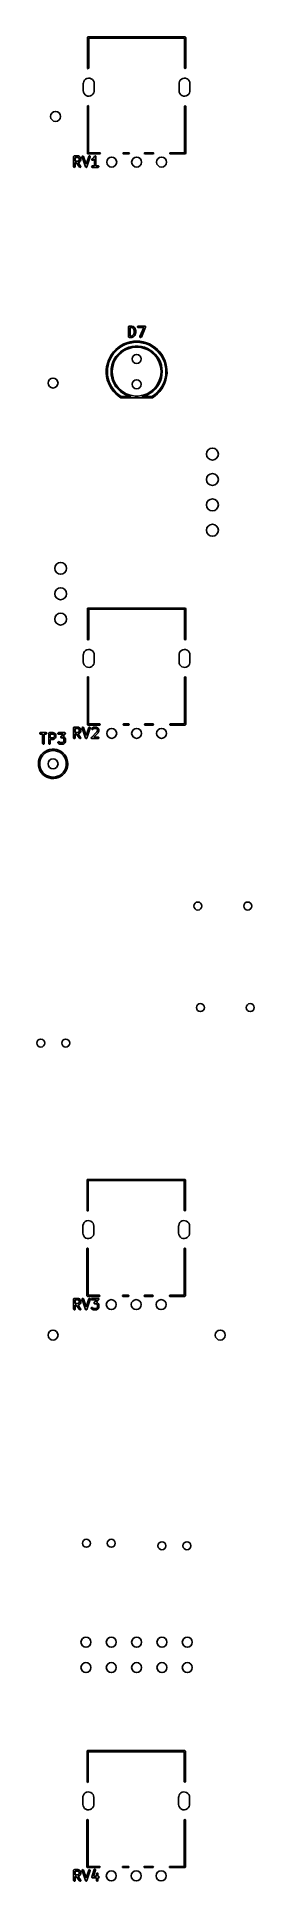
# Model space of a CAD drawing. Extents: x 92 to 113, y -225 to -41.
import ezdxf

# ---------------------------------------------------------------- set-up
doc = ezdxf.new("R2010")
doc.units = 0
doc.layers.add('BLACK', color=7, linetype='CONTINUOUS')

msp = doc.modelspace()

# ---------------------------------------------------------------- linework, layer by layer
at = {"layer": 'BLACK', "linetype": 'CONTINUOUS'}
for p, q in [((96.67, -40.87), (96.6876, -40.8276)), ((96.67, -43.93), (96.67, -40.87)), ((96.6876, -40.8276), (96.73, -40.81)), ((96.73, -40.81), (106.47, -40.81)), ((106.41, -40.93), (96.79, -40.93)), ((96.79, -40.93), (96.79, -43.93)), ((106.41, -43.93), (106.41, -40.93)), ((106.47, -40.81), (106.512, -40.8276)), ((106.512, -40.8276), (106.53, -40.87)), ((106.53, -40.87), (106.53, -43.93)), ((96.6876, -43.9724), (96.67, -43.93)), ((96.73, -43.99), (96.6876, -43.9724)), ((96.7724, -43.9724), (96.73, -43.99)), ((96.79, -43.93), (96.7724, -43.9724)), ((106.428, -43.9724), (106.41, -43.93)), ((106.47, -43.99), (106.428, -43.9724)), ((106.512, -43.9724), (106.47, -43.99)), ((106.53, -43.93), (106.512, -43.9724)), ((96.25, -45.49), (96.2559, -45.4097)), ((96.25, -46.19), (96.25, -45.49)), ((96.2559, -45.4097), (96.2976, -45.2663)), ((96.2976, -45.2663), (96.3762, -45.1394)), ((96.3762, -45.1394), (96.4861, -45.0384)), ((96.4861, -45.0384), (96.6191, -44.9706)), ((96.6191, -44.9706), (96.7655, -44.9411)), ((96.7655, -44.9411), (96.9144, -44.952)), ((96.9144, -44.952), (97.0548, -45.0026)), ((97.0548, -45.0026), (97.1765, -45.0891)), ((97.1765, -45.0891), (97.2704, -45.2051)), ((97.2704, -45.2051), (97.3297, -45.3421)), ((97.3297, -45.3421), (97.35, -45.49)), ((97.35, -45.49), (97.35, -46.19)), ((105.85, -45.49), (105.856, -45.4097)), ((105.85, -46.19), (105.85, -45.49)), ((105.856, -45.4097), (105.898, -45.2663)), ((105.898, -45.2663), (105.976, -45.1394)), ((105.976, -45.1394), (106.086, -45.0384)), ((106.086, -45.0384), (106.219, -44.9706)), ((106.219, -44.9706), (106.365, -44.9411)), ((106.365, -44.9411), (106.514, -44.952)), ((106.514, -44.952), (106.655, -45.0026)), ((106.655, -45.0026), (106.777, -45.0891)), ((106.777, -45.0891), (106.87, -45.2051)), ((106.87, -45.2051), (106.93, -45.3421)), ((106.93, -45.3421), (106.95, -45.49)), ((106.95, -45.49), (106.95, -46.19)), ((96.2703, -46.3379), (96.25, -46.19)), ((96.3295, -46.4749), (96.2703, -46.3379)), ((96.4235, -46.5909), (96.3295, -46.4749)), ((96.5452, -46.6774), (96.4235, -46.5909)), ((96.6856, -46.728), (96.5452, -46.6774)), ((96.66, -47.74), (96.6776, -47.6976)), ((96.66, -52.46), (96.66, -47.74)), ((96.6776, -47.6976), (96.72, -47.68)), ((96.8345, -46.7389), (96.6856, -46.728)), ((96.72, -47.68), (96.7624, -47.6976)), ((96.7624, -47.6976), (96.78, -47.74)), ((96.78, -47.74), (96.78, -52.4)), ((96.9809, -46.7094), (96.8345, -46.7389)), ((97.1139, -46.6416), (96.9809, -46.7094)), ((97.2238, -46.5406), (97.1139, -46.6416)), ((97.3024, -46.4137), (97.2238, -46.5406)), ((97.3441, -46.2703), (97.3024, -46.4137)), ((97.35, -46.19), (97.3441, -46.2703)), ((105.87, -46.3379), (105.85, -46.19)), ((105.93, -46.4749), (105.87, -46.3379)), ((106.023, -46.5909), (105.93, -46.4749)), ((106.145, -46.6774), (106.023, -46.5909)), ((106.286, -46.728), (106.145, -46.6774)), ((106.435, -46.7389), (106.286, -46.728)), ((106.41, -47.74), (106.428, -47.6976)), ((106.41, -52.4), (106.41, -47.74)), ((106.428, -47.6976), (106.47, -47.68)), ((106.581, -46.7094), (106.435, -46.7389)), ((106.47, -47.68), (106.512, -47.6976)), ((106.512, -47.6976), (106.53, -47.74)), ((106.53, -47.74), (106.53, -52.46)), ((106.714, -46.6416), (106.581, -46.7094)), ((106.824, -46.5406), (106.714, -46.6416)), ((106.902, -46.4137), (106.824, -46.5406)), ((106.944, -46.2703), (106.902, -46.4137)), ((106.95, -46.19), (106.944, -46.2703)), ((95.2783, -52.7924), (95.2801, -52.7826)), ((95.2783, -53.7924), (95.2783, -52.7924)), ((95.2795, -52.7794), (95.2811, -52.7765)), ((95.2801, -52.7826), (95.2795, -52.7794)), ((95.2811, -52.7765), (95.2829, -52.7667)), ((95.2829, -52.7667), (95.2954, -52.7518)), ((95.2954, -52.7518), (95.3051, -52.7349)), ((95.3051, -52.7349), (95.3115, -52.7326)), ((95.3115, -52.7326), (95.3158, -52.7274)), ((95.3158, -52.7274), (95.335, -52.724)), ((95.335, -52.724), (95.3533, -52.7174)), ((95.3533, -52.7174), (95.7343, -52.7174)), ((95.4283, -52.8674), (95.4283, -53.2412)), ((95.7166, -52.8674), (95.4283, -52.8674)), ((95.4283, -53.2412), (95.7166, -53.2412)), ((95.5524, -53.3912), (95.4283, -53.3912)), ((95.4283, -53.3912), (95.4283, -53.7924)), ((95.8633, -53.8354), (95.5524, -53.3912)), ((95.7851, -52.9016), (95.7166, -52.8674)), ((95.7166, -53.2412), (95.7851, -53.2069)), ((95.7343, -52.7174), (95.7599, -52.7219)), ((95.7385, -53.3897), (95.7352, -53.3908)), ((95.7352, -53.3908), (95.9862, -53.7494)), ((95.7429, -53.3907), (95.7385, -53.3897)), ((95.7678, -53.3833), (95.7429, -53.3907)), ((95.7599, -52.7219), (95.7634, -52.7248)), ((95.7634, -52.7248), (95.7678, -52.7253)), ((95.7678, -52.7253), (95.8631, -52.7729)), ((95.8631, -53.3357), (95.7678, -53.3833)), ((95.8155, -52.932), (95.7851, -52.9016)), ((95.7851, -53.2069), (95.8155, -53.1765)), ((95.8498, -53.0006), (95.8155, -52.932)), ((95.8155, -53.1765), (95.8498, -53.108)), ((95.8498, -53.108), (95.8498, -53.0006)), ((95.8631, -52.7729), (95.8811, -52.7863)), ((95.8642, -53.3345), (95.8631, -53.3357)), ((95.8826, -53.3216), (95.8642, -53.3345)), ((95.8811, -52.7863), (95.8826, -52.787)), ((95.8826, -52.787), (95.9302, -52.8346)), ((95.9302, -53.274), (95.8826, -53.3216)), ((95.9302, -52.8346), (95.943, -52.853)), ((95.9309, -53.2725), (95.9302, -53.274)), ((95.9442, -53.2545), (95.9309, -53.2725)), ((95.943, -52.853), (95.9442, -52.8541)), ((95.9442, -52.8541), (95.9918, -52.9493)), ((95.9918, -53.1593), (95.9442, -53.2545)), ((95.9918, -52.9493), (95.9993, -52.9743)), ((95.9924, -53.1548), (95.9918, -53.1593)), ((95.9952, -53.1514), (95.9924, -53.1548)), ((95.9998, -53.1257), (95.9952, -53.1514)), ((95.9993, -52.9743), (95.9982, -52.9786)), ((95.9982, -52.9786), (95.9998, -52.9829)), ((95.9998, -52.9829), (95.9998, -53.1257)), ((96.1355, -52.7903), (96.1544, -52.7426)), ((96.1393, -52.8161), (96.1355, -52.7903)), ((96.4727, -53.8161), (96.1393, -52.8161)), ((96.1544, -52.7426), (96.1995, -52.7182)), ((96.1995, -52.7182), (96.2497, -52.7285)), ((96.2497, -52.7285), (96.2816, -52.7687)), ((96.2816, -52.7687), (96.5438, -53.5552)), ((96.5438, -53.5552), (96.806, -52.7687)), ((96.9483, -52.8161), (96.615, -53.8161)), ((96.6776, -52.5024), (96.66, -52.46)), ((96.72, -52.52), (96.6776, -52.5024)), ((96.725, -52.5179), (96.72, -52.52)), ((96.73, -52.52), (96.725, -52.5179)), ((97.91, -52.52), (96.73, -52.52)), ((96.78, -52.4), (97.91, -52.4)), ((96.806, -52.7687), (96.8184, -52.7458)), ((96.8184, -52.7458), (96.8621, -52.7189)), ((96.8621, -52.7189), (96.9129, -52.7264)), ((96.9129, -52.7264), (96.9469, -52.7648)), ((96.9469, -52.7648), (96.9483, -52.8161)), ((97.091, -53.0995), (97.094, -53.0483)), ((97.1215, -53.1407), (97.091, -53.0995)), ((97.094, -53.0483), (97.1293, -53.011)), ((97.1714, -53.1526), (97.1215, -53.1407)), ((97.1293, -53.011), (97.2137, -52.9688)), ((97.1964, -53.1452), (97.1714, -53.1526)), ((97.2916, -53.0976), (97.1964, -53.1452)), ((97.2137, -52.9688), (97.295, -52.8875)), ((97.2928, -53.0964), (97.2916, -53.0976)), ((97.3111, -53.0835), (97.2928, -53.0964)), ((97.295, -52.8875), (97.3862, -52.7508)), ((97.3736, -53.0211), (97.3111, -53.0835)), ((97.3736, -53.7174), (97.3736, -53.0211)), ((97.3862, -52.7508), (97.4042, -52.7319)), ((97.4042, -52.7319), (97.4083, -52.7307)), ((97.4083, -52.7307), (97.4111, -52.7274)), ((97.4111, -52.7274), (97.4325, -52.7236)), ((97.4325, -52.7236), (97.4534, -52.7175)), ((97.4534, -52.7175), (97.4573, -52.7193)), ((97.4573, -52.7193), (97.4616, -52.7185)), ((97.4616, -52.7185), (97.4804, -52.7294)), ((97.4804, -52.7294), (97.5004, -52.7381)), ((97.5004, -52.7381), (97.5023, -52.742)), ((97.5023, -52.742), (97.506, -52.7442)), ((97.506, -52.7442), (97.5135, -52.7646)), ((97.5135, -52.7646), (97.5231, -52.7841)), ((97.5231, -52.7841), (97.5221, -52.7883)), ((97.5221, -52.7883), (97.5236, -52.7924)), ((97.5236, -52.7924), (97.5236, -53.7174)), ((97.91, -52.4), (97.9524, -52.4176)), ((97.9524, -52.5024), (97.91, -52.52)), ((97.9524, -52.4176), (97.97, -52.46)), ((97.97, -52.46), (97.9524, -52.5024)), ((100.22, -52.46), (100.238, -52.4176)), ((100.238, -52.5024), (100.22, -52.46)), ((100.238, -52.4176), (100.28, -52.4)), ((100.28, -52.52), (100.238, -52.5024)), ((100.28, -52.4), (100.81, -52.4)), ((100.81, -52.52), (100.28, -52.52)), ((100.81, -52.4), (100.852, -52.4176)), ((100.852, -52.5024), (100.81, -52.52)), ((100.852, -52.4176), (100.87, -52.46)), ((100.87, -52.46), (100.852, -52.5024)), ((102.37, -52.46), (102.388, -52.4176)), ((102.388, -52.5024), (102.37, -52.46)), ((102.388, -52.4176), (102.43, -52.4)), ((102.43, -52.52), (102.388, -52.5024)), ((102.43, -52.4), (103.26, -52.4)), ((103.26, -52.52), (102.43, -52.52)), ((103.26, -52.4), (103.302, -52.4176)), ((103.302, -52.5024), (103.26, -52.52)), ((103.302, -52.4176), (103.32, -52.46)), ((103.32, -52.46), (103.302, -52.5024)), ((104.92, -52.46), (104.938, -52.4176)), ((104.938, -52.5024), (104.92, -52.46)), ((104.938, -52.4176), (104.98, -52.4)), ((104.98, -52.52), (104.938, -52.5024)), ((104.98, -52.4), (106.41, -52.4)), ((106.47, -52.52), (104.98, -52.52)), ((106.512, -52.5024), (106.47, -52.52)), ((106.53, -52.46), (106.512, -52.5024)), ((95.2959, -53.8406), (95.2783, -53.7924)), ((95.3403, -53.8662), (95.2959, -53.8406)), ((95.3908, -53.8573), (95.3403, -53.8662)), ((95.4238, -53.818), (95.3908, -53.8573)), ((95.4283, -53.7924), (95.4238, -53.818)), ((95.9053, -53.8648), (95.8633, -53.8354)), ((95.9564, -53.8604), (95.9053, -53.8648)), ((95.9927, -53.8241), (95.9564, -53.8604)), ((95.9862, -53.7494), (95.9972, -53.773)), ((95.9972, -53.773), (95.9927, -53.8241)), ((96.474, -53.8178), (96.4727, -53.8161)), ((96.4741, -53.8199), (96.474, -53.8178)), ((96.4898, -53.8377), (96.4741, -53.8199)), ((96.5045, -53.8563), (96.4898, -53.8377)), ((96.5067, -53.8567), (96.5045, -53.8563)), ((96.5081, -53.8583), (96.5067, -53.8567)), ((96.5316, -53.8618), (96.5081, -53.8583)), ((96.5548, -53.8666), (96.5316, -53.8618)), ((96.5567, -53.8655), (96.5548, -53.8666)), ((96.5588, -53.8659), (96.5567, -53.8655)), ((96.5791, -53.8534), (96.5588, -53.8659)), ((96.5999, -53.8421), (96.5791, -53.8534)), ((96.6007, -53.8401), (96.5999, -53.8421)), ((96.6026, -53.839), (96.6007, -53.8401)), ((96.615, -53.8161), (96.6026, -53.839)), ((97.089, -53.7794), (97.1146, -53.7349)), ((97.0979, -53.8299), (97.089, -53.7794)), ((97.1372, -53.8629), (97.0979, -53.8299)), ((97.1146, -53.7349), (97.1629, -53.7174)), ((97.1629, -53.8674), (97.1372, -53.8629)), ((97.1629, -53.7174), (97.3736, -53.7174)), ((97.7343, -53.8674), (97.1629, -53.8674)), ((97.5236, -53.7174), (97.7343, -53.7174)), ((97.7343, -53.7174), (97.7599, -53.7219)), ((97.7825, -53.8498), (97.7343, -53.8674)), ((97.7599, -53.7219), (97.7992, -53.7549)), ((97.8081, -53.8054), (97.7825, -53.8498)), ((97.7992, -53.7549), (97.8081, -53.8054)), ((100.787, -69.8104), (100.789, -69.8006)), ((100.787, -70.8104), (100.787, -69.8104)), ((100.788, -69.7974), (100.79, -69.7945)), ((100.789, -69.8006), (100.788, -69.7974)), ((100.79, -69.7945), (100.791, -69.7847)), ((100.791, -69.7847), (100.804, -69.7698)), ((100.804, -69.7698), (100.814, -69.7529)), ((100.814, -69.7529), (100.82, -69.7506)), ((100.82, -69.7506), (100.824, -69.7454)), ((100.824, -69.7454), (100.844, -69.742)), ((100.844, -69.742), (100.862, -69.7354)), ((100.862, -69.7354), (101.1, -69.7354)), ((100.937, -69.8854), (100.937, -70.7354)), ((101.088, -69.8854), (100.937, -69.8854)), ((101.202, -69.9236), (101.088, -69.8854)), ((101.1, -69.7354), (101.122, -69.7393)), ((101.122, -69.7393), (101.124, -69.7392)), ((101.124, -69.7392), (101.267, -69.7868)), ((101.276, -69.9977), (101.202, -69.9236)), ((101.267, -69.7868), (101.289, -69.7993)), ((101.315, -70.0747), (101.276, -69.9977)), ((101.289, -69.7993), (101.292, -69.8031)), ((101.292, -69.8031), (101.296, -69.805)), ((101.296, -69.805), (101.391, -69.9002)), ((101.358, -70.2482), (101.315, -70.0747)), ((101.391, -69.9002), (101.404, -69.9186)), ((101.404, -69.9186), (101.405, -69.9197)), ((101.405, -69.9197), (101.453, -70.0149)), ((101.453, -70.0149), (101.456, -70.0273)), ((101.456, -70.0273), (101.458, -70.0303)), ((101.458, -70.0303), (101.506, -70.2208)), ((101.693, -69.7974), (101.718, -69.7529)), ((101.702, -69.8479), (101.693, -69.7974)), ((101.741, -69.8809), (101.702, -69.8479)), ((101.718, -69.7529), (101.767, -69.7354)), ((101.767, -69.8854), (101.741, -69.8809)), ((101.767, -69.7354), (102.433, -69.7354)), ((102.32, -69.8854), (101.767, -69.8854)), ((101.936, -70.7808), (102.32, -69.8854)), ((102.502, -69.8399), (102.074, -70.8399)), ((102.433, -69.7354), (102.459, -69.7399)), ((102.459, -69.7399), (102.466, -69.7456)), ((102.466, -69.7456), (102.474, -69.7476)), ((102.474, -69.7476), (102.485, -69.7616)), ((102.485, -69.7616), (102.498, -69.7729)), ((102.498, -69.7729), (102.5, -69.7816)), ((102.5, -69.7816), (102.505, -69.7887)), ((102.503, -69.8311), (102.502, -69.8399)), ((102.507, -69.8234), (102.503, -69.8311)), ((102.505, -69.7887), (102.504, -69.8062)), ((102.504, -69.8062), (102.507, -69.8234)), ((99.5036, -72.0847), (99.7553, -71.8711)), ((99.7553, -71.8711), (100.029, -71.686)), ((100.029, -71.8211), (99.7598, -72.0141)), ((100.029, -71.686), (100.32, -71.5315)), ((100.319, -71.6598), (100.029, -71.8211)), ((100.625, -71.5322), (100.319, -71.6598)), ((100.32, -71.5315), (100.627, -71.4094)), ((100.51, -71.9836), (100.809, -71.8653)), ((100.943, -71.4399), (100.625, -71.5322)), ((100.627, -71.4094), (100.945, -71.3211)), ((100.794, -70.8287), (100.787, -70.8104)), ((100.797, -70.8479), (100.794, -70.8287)), ((100.802, -70.8522), (100.797, -70.8479)), ((100.804, -70.8586), (100.802, -70.8522)), ((100.821, -70.8683), (100.804, -70.8586)), ((100.809, -71.8653), (101.12, -71.7853)), ((100.836, -70.8809), (100.821, -70.8683)), ((100.846, -70.8826), (100.836, -70.8809)), ((101.142, -71.8985), (100.845, -71.9748)), ((100.849, -70.8842), (100.846, -70.8826)), ((100.852, -70.8837), (100.849, -70.8842)), ((100.862, -70.8854), (100.852, -70.8837)), ((101.1, -70.8854), (100.862, -70.8854)), ((100.937, -70.7354), (101.088, -70.7354)), ((101.27, -71.384), (100.943, -71.4399)), ((100.945, -71.3211), (101.271, -71.2678)), ((101.088, -70.7354), (101.202, -70.6972)), ((101.102, -70.8848), (101.1, -70.8854)), ((101.124, -70.8815), (101.102, -70.8848)), ((101.12, -71.7853), (101.439, -71.7451)), ((101.267, -70.8339), (101.124, -70.8815)), ((101.446, -71.86), (101.142, -71.8985)), ((101.202, -70.6972), (101.276, -70.6231)), ((101.27, -70.8311), (101.267, -70.8339)), ((101.275, -70.8307), (101.27, -70.8311)), ((101.59, -71.366), (101.27, -71.384)), ((101.271, -71.2678), (101.599, -71.2501)), ((101.296, -70.8158), (101.275, -70.8307)), ((101.276, -70.6231), (101.315, -70.5461)), ((101.391, -70.7206), (101.296, -70.8158)), ((101.315, -70.5461), (101.358, -70.3726)), ((101.358, -70.3726), (101.358, -70.2482)), ((101.392, -70.7191), (101.391, -70.7206)), ((101.405, -70.7011), (101.392, -70.7191)), ((101.453, -70.6058), (101.405, -70.7011)), ((101.439, -71.7451), (101.761, -71.7451)), ((101.754, -71.86), (101.446, -71.86)), ((101.458, -70.5905), (101.453, -70.6023)), ((101.453, -70.6023), (101.453, -70.6058)), ((101.506, -70.4), (101.458, -70.5905)), ((101.506, -70.2208), (101.507, -70.2357)), ((101.508, -70.3818), (101.506, -70.3966)), ((101.506, -70.3966), (101.506, -70.4)), ((101.507, -70.2357), (101.508, -70.239)), ((101.508, -70.239), (101.508, -70.3818)), ((101.6, -71.37), (101.59, -71.366)), ((101.599, -71.2501), (101.6, -71.25)), ((101.6, -71.25), (101.6, -71.25)), ((101.6, -71.25), (101.6, -71.25)), ((101.6, -71.25), (101.6, -71.25)), ((101.6, -71.25), (101.601, -71.2501)), ((101.61, -71.366), (101.6, -71.37)), ((101.6, -71.37), (101.6, -71.3698)), ((101.6, -71.3698), (101.6, -71.37)), ((101.601, -71.2501), (101.929, -71.2678)), ((101.93, -71.384), (101.61, -71.366)), ((102.058, -71.8985), (101.754, -71.86)), ((101.761, -71.7451), (102.08, -71.7853)), ((101.929, -71.2678), (102.255, -71.3211)), ((102.257, -71.4399), (101.93, -71.384)), ((101.933, -70.8321), (101.936, -70.7808)), ((101.964, -70.8731), (101.933, -70.8321)), ((102.014, -70.8849), (101.964, -70.8731)), ((102.059, -70.8617), (102.014, -70.8849)), ((102.355, -71.9748), (102.058, -71.8985)), ((102.074, -70.8399), (102.059, -70.8617)), ((102.08, -71.7853), (102.391, -71.8653)), ((102.255, -71.3211), (102.573, -71.4094)), ((102.575, -71.5322), (102.257, -71.4399)), ((102.391, -71.8653), (102.69, -71.9836)), ((102.573, -71.4094), (102.88, -71.5315)), ((102.881, -71.6598), (102.575, -71.5322)), ((102.88, -71.5315), (103.171, -71.686)), ((103.171, -71.8211), (102.881, -71.6598)), ((103.171, -71.686), (103.445, -71.8711)), ((103.44, -72.0141), (103.171, -71.8211)), ((103.445, -71.8711), (103.696, -72.0847)), ((98.5906, -73.8042), (98.6618, -73.4819)), ((98.6618, -73.4819), (98.7674, -73.1692)), ((98.733, -73.6737), (98.6807, -74.001)), ((98.8219, -73.3545), (98.733, -73.6737)), ((98.7674, -73.1692), (98.9062, -72.8697)), ((98.9462, -73.0473), (98.8219, -73.3545)), ((98.9062, -72.8697), (99.0765, -72.5869)), ((99.1044, -72.756), (98.9462, -73.0473)), ((99.0602, -73.9791), (99.1204, -73.6634)), ((99.0765, -72.5869), (99.2765, -72.3242)), ((99.2944, -72.4845), (99.1044, -72.756)), ((99.1204, -73.6634), (99.2198, -73.3576)), ((99.232, -73.692), (99.1745, -73.9936)), ((99.2198, -73.3576), (99.3567, -73.0667)), ((99.3269, -73.4), (99.232, -73.692)), ((99.2765, -72.3242), (99.5036, -72.0847)), ((99.5138, -72.2361), (99.2944, -72.4845)), ((99.4576, -73.1222), (99.3269, -73.4)), ((99.3567, -73.0667), (99.5289, -72.7953)), ((99.6221, -72.863), (99.4576, -73.1222)), ((99.7598, -72.0141), (99.5138, -72.2361)), ((99.5289, -72.7953), (99.7338, -72.5476)), ((99.8178, -72.6264), (99.6221, -72.863)), ((99.7338, -72.5476), (99.9682, -72.3275)), ((100.042, -72.4162), (99.8178, -72.6264)), ((99.9682, -72.3275), (100.228, -72.1385)), ((100.29, -72.2358), (100.042, -72.4162)), ((100.228, -72.1385), (100.51, -71.9836)), ((100.559, -72.0879), (100.29, -72.2358)), ((100.845, -71.9748), (100.559, -72.0879)), ((102.641, -72.0879), (102.355, -71.9748)), ((102.91, -72.2358), (102.641, -72.0879)), ((102.69, -71.9836), (102.972, -72.1385)), ((103.158, -72.4162), (102.91, -72.2358)), ((102.972, -72.1385), (103.232, -72.3275)), ((103.382, -72.6264), (103.158, -72.4162)), ((103.232, -72.3275), (103.466, -72.5476)), ((103.578, -72.863), (103.382, -72.6264)), ((103.686, -72.2361), (103.44, -72.0141)), ((103.466, -72.5476), (103.671, -72.7953)), ((103.742, -73.1222), (103.578, -72.863)), ((103.671, -72.7953), (103.843, -73.0667)), ((103.906, -72.4845), (103.686, -72.2361)), ((103.696, -72.0847), (103.924, -72.3242)), ((103.873, -73.4), (103.742, -73.1222)), ((103.843, -73.0667), (103.98, -73.3576)), ((103.968, -73.692), (103.873, -73.4)), ((104.096, -72.756), (103.906, -72.4845)), ((103.924, -72.3242), (104.123, -72.5869)), ((104.026, -73.9936), (103.968, -73.692)), ((103.98, -73.3576), (104.08, -73.6634)), ((104.08, -73.6634), (104.14, -73.9791)), ((104.254, -73.0473), (104.096, -72.756)), ((104.123, -72.5869), (104.294, -72.8697)), ((104.378, -73.3545), (104.254, -73.0473)), ((104.294, -72.8697), (104.433, -73.1692)), ((104.467, -73.6737), (104.378, -73.3545)), ((104.433, -73.1692), (104.538, -73.4819)), ((104.519, -74.001), (104.467, -73.6737)), ((104.538, -73.4819), (104.609, -73.8042)), ((98.5543, -74.4625), (98.5546, -74.1324)), ((98.5897, -74.7907), (98.5543, -74.4625)), ((98.5546, -74.1324), (98.5906, -73.8042)), ((98.6604, -75.1131), (98.5897, -74.7907)), ((98.7655, -75.4261), (98.6604, -75.1131)), ((98.6807, -74.001), (98.6656, -74.3321)), ((98.6656, -74.3321), (98.6879, -74.6627)), ((98.6879, -74.6627), (98.7474, -74.9887)), ((98.7474, -74.9887), (98.8432, -75.306)), ((98.9038, -75.7258), (98.7655, -75.4261)), ((98.8432, -75.306), (98.9742, -75.6104)), ((98.9742, -75.6104), (99.1387, -75.8981)), ((99.04, -74.3), (99.0602, -73.9791)), ((99.0602, -74.6209), (99.04, -74.3)), ((99.1204, -74.9366), (99.0602, -74.6209)), ((99.2198, -75.2424), (99.1204, -74.9366)), ((99.1745, -73.9936), (99.1552, -74.3)), ((99.1552, -74.3), (99.1745, -74.6064)), ((99.1745, -74.6064), (99.232, -74.908)), ((99.3567, -75.5333), (99.2198, -75.2424)), ((99.232, -74.908), (99.3269, -75.2)), ((99.3269, -75.2), (99.4576, -75.4778)), ((99.5289, -75.8047), (99.3567, -75.5333)), ((99.4576, -75.4778), (99.6221, -75.737)), ((103.578, -75.737), (103.742, -75.4778)), ((103.843, -75.5333), (103.671, -75.8047)), ((103.742, -75.4778), (103.873, -75.2)), ((103.98, -75.2424), (103.843, -75.5333)), ((103.873, -75.2), (103.968, -74.908)), ((103.968, -74.908), (104.026, -74.6064)), ((104.08, -74.9366), (103.98, -75.2424)), ((104.045, -74.3), (104.026, -73.9936)), ((104.026, -74.6064), (104.045, -74.3)), ((104.061, -75.8981), (104.226, -75.6104)), ((104.14, -74.6209), (104.08, -74.9366)), ((104.14, -73.9791), (104.16, -74.3)), ((104.16, -74.3), (104.14, -74.6209)), ((104.226, -75.6104), (104.357, -75.306)), ((104.435, -75.4261), (104.296, -75.7258)), ((104.357, -75.306), (104.453, -74.9887)), ((104.54, -75.1131), (104.435, -75.4261)), ((104.453, -74.9887), (104.512, -74.6627)), ((104.512, -74.6627), (104.534, -74.3321)), ((104.534, -74.3321), (104.519, -74.001)), ((104.61, -74.7907), (104.54, -75.1131)), ((104.609, -73.8042), (104.645, -74.1324)), ((104.646, -74.4625), (104.61, -74.7907)), ((104.645, -74.1324), (104.646, -74.4625)), ((99.0737, -76.0088), (98.9038, -75.7258)), ((99.2731, -76.2718), (99.0737, -76.0088)), ((99.1387, -75.8981), (99.3346, -76.1654)), ((99.4999, -76.5118), (99.2731, -76.2718)), ((99.3346, -76.1654), (99.5594, -76.409)), ((99.7512, -76.7258), (99.4999, -76.5118)), ((99.7338, -76.0524), (99.5289, -75.8047)), ((99.5594, -76.409), (99.8102, -76.6256)), ((99.6221, -75.737), (99.8178, -75.9736)), ((99.9682, -76.2725), (99.7338, -76.0524)), ((100.024, -76.9114), (99.7512, -76.7258)), ((99.8102, -76.6256), (100.065, -76.8)), ((99.8178, -75.9736), (100.042, -76.1838)), ((100.228, -76.4615), (99.9682, -76.2725)), ((100.04, -76.9138), (100.024, -76.9114)), ((100.024, -76.9114), (100.024, -76.9114)), ((100.055, -76.92), (100.04, -76.9138)), ((100.042, -76.1838), (100.29, -76.3642)), ((103.145, -76.92), (100.055, -76.92)), ((100.065, -76.8), (101.063, -76.8)), ((100.51, -76.6164), (100.228, -76.4615)), ((100.29, -76.3642), (100.559, -76.5121)), ((100.809, -76.7347), (100.51, -76.6164)), ((100.559, -76.5121), (100.845, -76.6252)), ((101.063, -76.8), (100.809, -76.7347)), ((100.845, -76.6252), (101.142, -76.7015)), ((101.142, -76.7015), (101.446, -76.74)), ((101.446, -76.74), (101.754, -76.74)), ((101.754, -76.74), (102.058, -76.7015)), ((102.058, -76.7015), (102.355, -76.6252)), ((102.391, -76.7347), (102.137, -76.8)), ((102.137, -76.8), (103.135, -76.8)), ((102.355, -76.6252), (102.641, -76.5121)), ((102.69, -76.6164), (102.391, -76.7347)), ((102.641, -76.5121), (102.91, -76.3642)), ((102.972, -76.4615), (102.69, -76.6164)), ((102.91, -76.3642), (103.158, -76.1838)), ((103.232, -76.2725), (102.972, -76.4615)), ((103.135, -76.8), (103.39, -76.6256)), ((103.16, -76.9138), (103.145, -76.92)), ((103.158, -76.1838), (103.382, -75.9736)), ((103.176, -76.9114), (103.16, -76.9138)), ((103.449, -76.7258), (103.176, -76.9114)), ((103.466, -76.0524), (103.232, -76.2725)), ((103.382, -75.9736), (103.578, -75.737)), ((103.39, -76.6256), (103.641, -76.409)), ((103.7, -76.5118), (103.449, -76.7258)), ((103.671, -75.8047), (103.466, -76.0524)), ((103.641, -76.409), (103.865, -76.1654)), ((103.927, -76.2718), (103.7, -76.5118)), ((103.865, -76.1654), (104.061, -75.8981)), ((104.126, -76.0088), (103.927, -76.2718)), ((104.296, -75.7258), (104.126, -76.0088)), ((96.67, -98.02), (96.6876, -97.9776)), ((96.67, -101.08), (96.67, -98.02)), ((96.6876, -97.9776), (96.73, -97.96)), ((96.73, -97.96), (106.47, -97.96)), ((106.41, -98.08), (96.79, -98.08)), ((96.79, -98.08), (96.79, -101.08)), ((106.41, -101.08), (106.41, -98.08)), ((106.47, -97.96), (106.512, -97.9776)), ((106.512, -97.9776), (106.53, -98.02)), ((106.53, -98.02), (106.53, -101.08)), ((96.6876, -101.122), (96.67, -101.08)), ((96.73, -101.14), (96.6876, -101.122)), ((96.7724, -101.122), (96.73, -101.14)), ((96.79, -101.08), (96.7724, -101.122)), ((106.428, -101.122), (106.41, -101.08)), ((106.47, -101.14), (106.428, -101.122)), ((106.512, -101.122), (106.47, -101.14)), ((106.53, -101.08), (106.512, -101.122)), ((96.25, -102.64), (96.2559, -102.56)), ((96.25, -103.34), (96.25, -102.64)), ((96.2559, -102.56), (96.2976, -102.416)), ((96.2976, -102.416), (96.3762, -102.289)), ((96.3762, -102.289), (96.4861, -102.188)), ((96.4861, -102.188), (96.6191, -102.121)), ((96.6191, -102.121), (96.7655, -102.091)), ((96.7655, -102.091), (96.9144, -102.102)), ((96.9144, -102.102), (97.0548, -102.153)), ((97.0548, -102.153), (97.1765, -102.239)), ((97.1765, -102.239), (97.2704, -102.355)), ((97.2704, -102.355), (97.3297, -102.492)), ((97.3297, -102.492), (97.35, -102.64)), ((97.35, -102.64), (97.35, -103.34)), ((105.85, -102.64), (105.856, -102.56)), ((105.85, -103.34), (105.85, -102.64)), ((105.856, -102.56), (105.898, -102.416)), ((105.898, -102.416), (105.976, -102.289)), ((105.976, -102.289), (106.086, -102.188)), ((106.086, -102.188), (106.219, -102.121)), ((106.219, -102.121), (106.365, -102.091)), ((106.365, -102.091), (106.514, -102.102)), ((106.514, -102.102), (106.655, -102.153)), ((106.655, -102.153), (106.777, -102.239)), ((106.777, -102.239), (106.87, -102.355)), ((106.87, -102.355), (106.93, -102.492)), ((106.93, -102.492), (106.95, -102.64)), ((106.95, -102.64), (106.95, -103.34)), ((96.2703, -103.488), (96.25, -103.34)), ((96.3295, -103.625), (96.2703, -103.488)), ((96.4235, -103.741), (96.3295, -103.625)), ((96.5452, -103.827), (96.4235, -103.741)), ((96.6856, -103.878), (96.5452, -103.827)), ((96.66, -104.89), (96.6776, -104.848)), ((96.66, -109.61), (96.66, -104.89)), ((96.6776, -104.848), (96.72, -104.83)), ((96.8345, -103.889), (96.6856, -103.878)), ((96.72, -104.83), (96.7624, -104.848)), ((96.7624, -104.848), (96.78, -104.89)), ((96.78, -104.89), (96.78, -109.55)), ((96.9809, -103.859), (96.8345, -103.889)), ((97.1139, -103.792), (96.9809, -103.859)), ((97.2238, -103.691), (97.1139, -103.792)), ((97.3024, -103.564), (97.2238, -103.691)), ((97.3441, -103.42), (97.3024, -103.564)), ((97.35, -103.34), (97.3441, -103.42)), ((105.87, -103.488), (105.85, -103.34)), ((105.93, -103.625), (105.87, -103.488)), ((106.023, -103.741), (105.93, -103.625)), ((106.145, -103.827), (106.023, -103.741)), ((106.286, -103.878), (106.145, -103.827)), ((106.435, -103.889), (106.286, -103.878)), ((106.41, -104.89), (106.428, -104.848)), ((106.41, -109.55), (106.41, -104.89)), ((106.428, -104.848), (106.47, -104.83)), ((106.581, -103.859), (106.435, -103.889)), ((106.47, -104.83), (106.512, -104.848)), ((106.512, -104.848), (106.53, -104.89)), ((106.53, -104.89), (106.53, -109.61)), ((106.714, -103.792), (106.581, -103.859)), ((106.824, -103.691), (106.714, -103.792)), ((106.902, -103.564), (106.824, -103.691)), ((106.944, -103.42), (106.902, -103.564)), ((106.95, -103.34), (106.944, -103.42)), ((91.8822, -110.477), (91.9079, -110.433)), ((91.8911, -110.528), (91.8822, -110.477)), ((91.9304, -110.561), (91.8911, -110.528)), ((91.9079, -110.433), (91.9561, -110.415)), ((91.9561, -110.565), (91.9304, -110.561)), ((91.9561, -110.415), (92.5275, -110.415)), ((92.1668, -110.565), (91.9561, -110.565)), ((92.1668, -111.49), (92.1668, -110.565)), ((92.5275, -110.565), (92.3168, -110.565)), ((92.3168, -110.565), (92.3168, -111.49)), ((92.5275, -110.415), (92.5532, -110.42)), ((92.5757, -110.548), (92.5275, -110.565)), ((92.5532, -110.42), (92.5925, -110.453)), ((92.6014, -110.503), (92.5757, -110.548)), ((92.5925, -110.453), (92.6014, -110.503)), ((92.7859, -110.49), (92.7876, -110.481)), ((92.7859, -111.49), (92.7859, -110.49)), ((92.787, -110.477), (92.7887, -110.474)), ((92.7876, -110.481), (92.787, -110.477)), ((92.7887, -110.474), (92.7904, -110.465)), ((92.7904, -110.465), (92.8029, -110.45)), ((92.8029, -110.45), (92.8126, -110.433)), ((92.8126, -110.433), (92.819, -110.431)), ((92.819, -110.431), (92.8234, -110.425)), ((92.8234, -110.425), (92.8425, -110.422)), ((92.8425, -110.422), (92.8609, -110.415)), ((92.8609, -110.415), (93.2418, -110.415)), ((92.9359, -110.565), (92.9359, -110.939)), ((93.2241, -110.565), (92.9359, -110.565)), ((93.2926, -110.6), (93.2241, -110.565)), ((93.2418, -110.415), (93.2675, -110.42)), ((93.2675, -110.42), (93.2709, -110.423)), ((93.2709, -110.423), (93.2754, -110.423)), ((93.2754, -110.423), (93.3706, -110.471)), ((93.323, -110.63), (93.2926, -110.6)), ((93.3573, -110.699), (93.323, -110.63)), ((93.3573, -110.806), (93.3573, -110.699)), ((93.3706, -110.471), (93.3886, -110.484)), ((93.3886, -110.484), (93.3901, -110.485)), ((93.3901, -110.485), (93.4377, -110.533)), ((93.4377, -110.533), (93.4506, -110.551)), ((93.4506, -110.551), (93.4517, -110.552)), ((93.4517, -110.552), (93.4994, -110.647)), ((93.4994, -110.647), (93.5068, -110.672)), ((93.5068, -110.672), (93.5058, -110.677)), ((93.5058, -110.677), (93.5073, -110.681)), ((93.5073, -110.681), (93.5073, -110.824)), ((93.6918, -110.477), (93.7174, -110.433)), ((93.7007, -110.528), (93.6918, -110.477)), ((93.74, -110.561), (93.7007, -110.528)), ((93.7174, -110.433), (93.7656, -110.415)), ((93.7656, -110.565), (93.74, -110.561)), ((93.7656, -110.415), (94.3847, -110.415)), ((94.2194, -110.565), (93.7656, -110.565)), ((93.9949, -110.822), (94.2194, -110.565)), ((94.4411, -110.54), (94.2136, -110.8)), ((94.3847, -110.415), (94.3958, -110.417)), ((94.3958, -110.417), (94.3992, -110.417)), ((94.3992, -110.417), (94.4019, -110.418)), ((94.4019, -110.418), (94.4103, -110.42)), ((94.4103, -110.42), (94.4258, -110.433)), ((94.4258, -110.433), (94.4431, -110.443)), ((94.4484, -110.521), (94.4411, -110.54)), ((94.4431, -110.443), (94.445, -110.449)), ((94.445, -110.449), (94.4496, -110.453)), ((94.4585, -110.503), (94.4484, -110.521)), ((94.4496, -110.453), (94.4531, -110.473)), ((94.4531, -110.473), (94.4596, -110.492)), ((94.4596, -110.492), (94.4575, -110.498)), ((94.4575, -110.498), (94.4585, -110.503)), ((95.2783, -109.942), (95.2801, -109.933)), ((95.2783, -110.942), (95.2783, -109.942)), ((95.2795, -109.929), (95.2811, -109.926)), ((95.2801, -109.933), (95.2795, -109.929)), ((95.2811, -109.926), (95.2829, -109.917)), ((95.2829, -109.917), (95.2954, -109.902)), ((95.2954, -109.902), (95.3051, -109.885)), ((95.3051, -109.885), (95.3115, -109.883)), ((95.3115, -109.883), (95.3158, -109.877)), ((95.3158, -109.877), (95.335, -109.874)), ((95.335, -109.874), (95.3533, -109.867)), ((95.3533, -109.867), (95.7343, -109.867)), ((95.4283, -110.017), (95.4283, -110.391)), ((95.7166, -110.017), (95.4283, -110.017)), ((95.4283, -110.391), (95.7166, -110.391)), ((95.5524, -110.541), (95.4283, -110.541)), ((95.4283, -110.541), (95.4283, -110.942)), ((95.8633, -110.985), (95.5524, -110.541)), ((95.7851, -110.052), (95.7166, -110.017)), ((95.7166, -110.391), (95.7851, -110.357)), ((95.7343, -109.867), (95.7599, -109.872)), ((95.7385, -110.54), (95.7352, -110.541)), ((95.7352, -110.541), (95.9862, -110.899)), ((95.7429, -110.541), (95.7385, -110.54)), ((95.7678, -110.533), (95.7429, -110.541)), ((95.7599, -109.872), (95.7634, -109.875)), ((95.7634, -109.875), (95.7678, -109.875)), ((95.7678, -109.875), (95.8631, -109.923)), ((95.8631, -110.486), (95.7678, -110.533)), ((95.8155, -110.082), (95.7851, -110.052)), ((95.7851, -110.357), (95.8155, -110.327)), ((95.8498, -110.151), (95.8155, -110.082)), ((95.8155, -110.327), (95.8498, -110.258)), ((95.8498, -110.258), (95.8498, -110.151)), ((95.8631, -109.923), (95.8811, -109.936)), ((95.8642, -110.484), (95.8631, -110.486)), ((95.8826, -110.472), (95.8642, -110.484)), ((95.8811, -109.936), (95.8826, -109.937)), ((95.8826, -109.937), (95.9302, -109.985)), ((95.9302, -110.424), (95.8826, -110.472)), ((95.9302, -109.985), (95.943, -110.003)), ((95.9309, -110.423), (95.9302, -110.424)), ((95.9442, -110.404), (95.9309, -110.423)), ((95.943, -110.003), (95.9442, -110.004)), ((95.9442, -110.004), (95.9918, -110.099)), ((95.9918, -110.309), (95.9442, -110.404)), ((95.9918, -110.099), (95.9993, -110.124)), ((95.9924, -110.305), (95.9918, -110.309)), ((95.9952, -110.301), (95.9924, -110.305)), ((95.9998, -110.276), (95.9952, -110.301)), ((95.9993, -110.124), (95.9982, -110.129)), ((95.9982, -110.129), (95.9998, -110.133)), ((95.9998, -110.133), (95.9998, -110.276)), ((96.1355, -109.94), (96.1544, -109.893)), ((96.1393, -109.966), (96.1355, -109.94)), ((96.4727, -110.966), (96.1393, -109.966)), ((96.1544, -109.893), (96.1995, -109.868)), ((96.1995, -109.868), (96.2497, -109.878)), ((96.2497, -109.878), (96.2816, -109.919)), ((96.2816, -109.919), (96.5438, -110.705)), ((96.5438, -110.705), (96.806, -109.919)), ((96.9483, -109.966), (96.615, -110.966)), ((96.6776, -109.652), (96.66, -109.61)), ((96.72, -109.67), (96.6776, -109.652)), ((96.725, -109.668), (96.72, -109.67)), ((96.73, -109.67), (96.725, -109.668)), ((97.91, -109.67), (96.73, -109.67)), ((96.78, -109.55), (97.91, -109.55)), ((96.806, -109.919), (96.8184, -109.896)), ((96.8184, -109.896), (96.8621, -109.869)), ((96.8621, -109.869), (96.9129, -109.876)), ((96.9129, -109.876), (96.9469, -109.915)), ((96.9469, -109.915), (96.9483, -109.966)), ((97.0622, -110.889), (97.6211, -110.33)), ((97.0881, -110.031), (97.1098, -109.985)), ((97.1014, -110.081), (97.0881, -110.031)), ((97.1434, -110.11), (97.1014, -110.081)), ((97.1098, -109.985), (97.1574, -109.937)), ((97.1946, -110.106), (97.1434, -110.11)), ((97.1574, -109.937), (97.1758, -109.924)), ((97.1758, -109.924), (97.1769, -109.923)), ((97.1769, -109.923), (97.2722, -109.875)), ((97.2159, -110.091), (97.1946, -110.106)), ((97.2549, -110.052), (97.2159, -110.091)), ((97.3234, -110.017), (97.2549, -110.052)), ((97.2722, -109.875), (97.2971, -109.868)), ((97.7397, -110.424), (97.2963, -110.867)), ((97.2971, -109.868), (97.3015, -109.869)), ((97.3015, -109.869), (97.3057, -109.867)), ((97.3057, -109.867), (97.5438, -109.867)), ((97.5261, -110.017), (97.3234, -110.017)), ((97.5946, -110.052), (97.5261, -110.017)), ((97.5438, -109.867), (97.5695, -109.872)), ((97.5695, -109.872), (97.5729, -109.875)), ((97.5729, -109.875), (97.5774, -109.875)), ((97.5774, -109.875), (97.6726, -109.923)), ((97.625, -110.082), (97.5946, -110.052)), ((97.6211, -110.33), (97.6593, -110.216)), ((97.6593, -110.151), (97.625, -110.082)), ((97.6593, -110.216), (97.6593, -110.151)), ((97.6726, -109.923), (97.6906, -109.936)), ((97.6906, -109.936), (97.6921, -109.937)), ((97.6921, -109.937), (97.7397, -109.985)), ((97.7397, -109.985), (97.7526, -110.003)), ((97.7416, -110.42), (97.7397, -110.424)), ((97.7454, -110.418), (97.7416, -110.42)), ((97.7578, -110.395), (97.7454, -110.418)), ((97.7526, -110.003), (97.7537, -110.004)), ((97.7537, -110.004), (97.8014, -110.099)), ((97.8054, -110.252), (97.7578, -110.395)), ((97.8014, -110.099), (97.8088, -110.124)), ((97.8093, -110.228), (97.8054, -110.25)), ((97.8054, -110.25), (97.8054, -110.252)), ((97.8088, -110.124), (97.8078, -110.129)), ((97.8078, -110.129), (97.8093, -110.133)), ((97.8093, -110.133), (97.8093, -110.228)), ((97.91, -109.55), (97.9524, -109.568)), ((97.9524, -109.652), (97.91, -109.67)), ((97.9524, -109.568), (97.97, -109.61)), ((97.97, -109.61), (97.9524, -109.652)), ((100.22, -109.61), (100.238, -109.568)), ((100.238, -109.652), (100.22, -109.61)), ((100.238, -109.568), (100.28, -109.55)), ((100.28, -109.67), (100.238, -109.652)), ((100.28, -109.55), (100.81, -109.55)), ((100.81, -109.67), (100.28, -109.67)), ((100.81, -109.55), (100.852, -109.568)), ((100.852, -109.652), (100.81, -109.67)), ((100.852, -109.568), (100.87, -109.61)), ((100.87, -109.61), (100.852, -109.652)), ((102.37, -109.61), (102.388, -109.568)), ((102.388, -109.652), (102.37, -109.61)), ((102.388, -109.568), (102.43, -109.55)), ((102.43, -109.67), (102.388, -109.652)), ((102.43, -109.55), (103.26, -109.55)), ((103.26, -109.67), (102.43, -109.67)), ((103.26, -109.55), (103.302, -109.568)), ((103.302, -109.652), (103.26, -109.67)), ((103.302, -109.568), (103.32, -109.61)), ((103.32, -109.61), (103.302, -109.652)), ((104.92, -109.61), (104.938, -109.568)), ((104.938, -109.652), (104.92, -109.61)), ((104.938, -109.568), (104.98, -109.55)), ((104.98, -109.67), (104.938, -109.652)), ((104.98, -109.55), (106.41, -109.55)), ((106.47, -109.67), (104.98, -109.67)), ((106.512, -109.652), (106.47, -109.67)), ((106.53, -109.61), (106.512, -109.652)), ((92.0717, -112.61), (92.2387, -112.435)), ((92.1844, -111.539), (92.1668, -111.49)), ((92.2288, -111.564), (92.1844, -111.539)), ((92.3631, -112.519), (92.1991, -112.683)), ((92.2793, -111.555), (92.2288, -111.564)), ((92.2387, -112.435), (92.432, -112.29)), ((92.3123, -111.516), (92.2793, -111.555)), ((92.3168, -111.49), (92.3123, -111.516)), ((92.553, -112.386), (92.3631, -112.519)), ((92.432, -112.29), (92.6464, -112.178)), ((92.7631, -112.288), (92.553, -112.386)), ((92.6464, -112.178), (92.8762, -112.103)), ((92.987, -112.228), (92.7631, -112.288)), ((92.8034, -111.539), (92.7859, -111.49)), ((92.8478, -111.564), (92.8034, -111.539)), ((92.8984, -111.555), (92.8478, -111.564)), ((92.8762, -112.103), (93.1151, -112.067)), ((92.9313, -111.516), (92.8984, -111.555)), ((92.9359, -111.49), (92.9313, -111.516)), ((92.9359, -110.939), (93.2241, -110.939)), ((93.2418, -111.089), (92.9359, -111.089)), ((92.9359, -111.089), (92.9359, -111.49)), ((93.218, -112.208), (92.987, -112.228)), ((93.1151, -112.067), (93.3568, -112.07)), ((93.449, -112.228), (93.218, -112.208)), ((93.2241, -110.939), (93.2926, -110.905)), ((93.246, -111.088), (93.2418, -111.089)), ((93.2504, -111.089), (93.246, -111.088)), ((93.2753, -111.081), (93.2504, -111.089)), ((93.3706, -111.034), (93.2753, -111.081)), ((93.2926, -110.905), (93.323, -110.875)), ((93.323, -110.875), (93.3573, -110.806)), ((93.3568, -112.07), (93.5948, -112.112)), ((93.3717, -111.032), (93.3706, -111.034)), ((93.3901, -111.02), (93.3717, -111.032)), ((93.4377, -110.972), (93.3901, -111.02)), ((93.4384, -110.971), (93.4377, -110.972)), ((93.4517, -110.952), (93.4384, -110.971)), ((93.6729, -112.288), (93.449, -112.228)), ((93.4994, -110.857), (93.4517, -110.952)), ((93.4999, -110.853), (93.4994, -110.857)), ((93.5028, -110.849), (93.4999, -110.853)), ((93.5073, -110.824), (93.5028, -110.849)), ((93.5948, -112.112), (93.8226, -112.193)), ((93.883, -112.386), (93.6729, -112.288)), ((93.6932, -111.376), (93.7226, -111.334)), ((93.6976, -111.427), (93.6932, -111.376)), ((93.7126, -111.448), (93.6976, -111.427)), ((93.7602, -111.496), (93.7126, -111.448)), ((93.7226, -111.334), (93.7722, -111.32)), ((93.7617, -111.496), (93.7602, -111.496)), ((93.7797, -111.51), (93.7617, -111.496)), ((93.7722, -111.32), (93.8187, -111.342)), ((93.8749, -111.557), (93.7797, -111.51)), ((93.8187, -111.342), (93.8577, -111.381)), ((93.8226, -112.193), (94.0343, -112.309)), ((93.8577, -111.381), (93.9262, -111.415)), ((93.8794, -111.558), (93.8749, -111.557)), ((93.8828, -111.561), (93.8794, -111.558)), ((93.9085, -111.565), (93.8828, -111.561)), ((94.0729, -112.519), (93.883, -112.386)), ((94.1942, -111.565), (93.9085, -111.565)), ((93.9262, -111.415), (94.1765, -111.415)), ((93.9763, -110.87), (93.9785, -110.864)), ((93.9829, -110.889), (93.9763, -110.87)), ((93.9775, -110.858), (93.9876, -110.841)), ((93.9785, -110.864), (93.9775, -110.858)), ((93.9864, -110.909), (93.9829, -110.889)), ((93.991, -110.913), (93.9864, -110.909)), ((93.9876, -110.841), (93.9949, -110.822)), ((93.9929, -110.918), (93.991, -110.913)), ((94.0102, -110.929), (93.9929, -110.918)), ((94.0257, -110.942), (94.0102, -110.929)), ((94.0341, -110.943), (94.0257, -110.942)), ((94.0368, -110.945), (94.0341, -110.943)), ((94.0343, -112.309), (94.2239, -112.459)), ((94.0402, -110.944), (94.0368, -110.945)), ((94.0513, -110.946), (94.0402, -110.944)), ((94.1765, -110.946), (94.0513, -110.946)), ((94.2369, -112.683), (94.0729, -112.519)), ((94.245, -110.981), (94.1765, -110.946)), ((94.1765, -111.415), (94.245, -111.381)), ((94.1984, -111.564), (94.1942, -111.565)), ((94.2028, -111.565), (94.1984, -111.564)), ((94.2277, -111.557), (94.2028, -111.565)), ((94.2136, -110.8), (94.2198, -110.801)), ((94.2198, -110.801), (94.2233, -110.804)), ((94.2233, -110.804), (94.2277, -110.804)), ((94.2239, -112.459), (94.3866, -112.638)), ((94.2277, -110.804), (94.323, -110.852)), ((94.323, -111.51), (94.2277, -111.557)), ((94.2754, -111.011), (94.245, -110.981)), ((94.245, -111.381), (94.2754, -111.351)), ((94.3097, -111.08), (94.2754, -111.011)), ((94.2754, -111.351), (94.3097, -111.282)), ((94.3097, -111.282), (94.3097, -111.08)), ((94.323, -110.852), (94.341, -110.865)), ((94.3241, -111.509), (94.323, -111.51)), ((94.3425, -111.496), (94.3241, -111.509)), ((94.341, -110.865), (94.3425, -110.866)), ((94.3425, -110.866), (94.3901, -110.914)), ((94.3901, -111.448), (94.3425, -111.496)), ((94.3901, -110.914), (94.4029, -110.932)), ((94.3908, -111.447), (94.3901, -111.448)), ((94.4041, -111.429), (94.3908, -111.447)), ((94.4029, -110.932), (94.4041, -110.933)), ((94.4041, -110.933), (94.4517, -111.028)), ((94.4517, -111.333), (94.4041, -111.429)), ((94.4517, -111.028), (94.4592, -111.053)), ((94.4523, -111.329), (94.4517, -111.333)), ((94.4551, -111.326), (94.4523, -111.329)), ((94.4597, -111.3), (94.4551, -111.326)), ((94.4592, -111.053), (94.4581, -111.058)), ((94.4581, -111.058), (94.4597, -111.062)), ((94.4597, -111.062), (94.4597, -111.3)), ((95.2959, -110.991), (95.2783, -110.942)), ((95.3403, -111.016), (95.2959, -110.991)), ((95.3908, -111.007), (95.3403, -111.016)), ((95.4238, -110.968), (95.3908, -111.007)), ((95.4283, -110.942), (95.4238, -110.968)), ((95.9053, -111.015), (95.8633, -110.985)), ((95.9564, -111.01), (95.9053, -111.015)), ((95.9927, -110.974), (95.9564, -111.01)), ((95.9862, -110.899), (95.9972, -110.923)), ((95.9972, -110.923), (95.9927, -110.974)), ((96.474, -110.968), (96.4727, -110.966)), ((96.4741, -110.97), (96.474, -110.968)), ((96.4898, -110.988), (96.4741, -110.97)), ((96.5045, -111.006), (96.4898, -110.988)), ((96.5067, -111.007), (96.5045, -111.006)), ((96.5081, -111.008), (96.5067, -111.007)), ((96.5316, -111.012), (96.5081, -111.008)), ((96.5548, -111.017), (96.5316, -111.012)), ((96.5567, -111.016), (96.5548, -111.017)), ((96.5588, -111.016), (96.5567, -111.016)), ((96.5791, -111.003), (96.5588, -111.016)), ((96.5999, -110.992), (96.5791, -111.003)), ((96.6007, -110.99), (96.5999, -110.992)), ((96.6026, -110.989), (96.6007, -110.99)), ((96.615, -110.966), (96.6026, -110.989)), ((97.0405, -110.936), (97.042, -110.933)), ((97.0464, -110.958), (97.0405, -110.936)), ((97.0414, -110.929), (97.0527, -110.91)), ((97.042, -110.933), (97.0414, -110.929)), ((97.0503, -110.98), (97.0464, -110.958)), ((97.0529, -110.982), (97.0503, -110.98)), ((97.0527, -110.91), (97.0622, -110.889)), ((97.0538, -110.985), (97.0529, -110.982)), ((97.0723, -110.998), (97.0538, -110.985)), ((97.0896, -111.013), (97.0723, -110.998)), ((97.0942, -111.014), (97.0896, -111.013)), ((97.0958, -111.015), (97.0942, -111.014)), ((97.0991, -111.015), (97.0958, -111.015)), ((97.1152, -111.017), (97.0991, -111.015)), ((97.7343, -111.017), (97.1152, -111.017)), ((97.2963, -110.867), (97.7343, -110.867)), ((97.7343, -110.867), (97.7599, -110.872)), ((97.7825, -111), (97.7343, -111.017)), ((97.7599, -110.872), (97.7992, -110.905)), ((97.8081, -110.955), (97.7825, -111)), ((97.7992, -110.905), (97.8081, -110.955)), ((91.7434, -113.502), (91.7691, -113.262)), ((91.7455, -113.538), (91.7434, -113.502)), ((91.7574, -113.743), (91.7455, -113.538)), ((91.8105, -113.979), (91.7574, -113.743)), ((91.7691, -113.262), (91.8337, -113.029)), ((91.9014, -114.203), (91.8105, -113.979)), ((91.8337, -113.029), (91.9355, -112.809)), ((91.9081, -113.307), (91.8879, -113.538)), ((91.8879, -113.538), (91.9081, -113.769)), ((92.0277, -114.409), (91.9014, -114.203)), ((91.9682, -113.083), (91.9081, -113.307)), ((91.9081, -113.769), (91.9682, -113.993)), ((91.9355, -112.809), (92.0717, -112.61)), ((92.0661, -112.873), (91.9682, -113.083)), ((91.9682, -113.993), (92.0661, -114.203)), ((92.1991, -112.683), (92.0661, -112.873)), ((92.0661, -114.203), (92.1991, -114.393)), ((92.1991, -114.393), (92.3631, -114.557)), ((94.0729, -114.557), (94.2369, -114.393)), ((94.3699, -112.873), (94.2369, -112.683)), ((94.2369, -114.393), (94.3699, -114.203)), ((94.4823, -114.298), (94.3413, -114.494)), ((94.4678, -113.083), (94.3699, -112.873)), ((94.3699, -114.203), (94.4678, -113.993)), ((94.3866, -112.638), (94.5179, -112.841)), ((94.5279, -113.307), (94.4678, -113.083)), ((94.4678, -113.993), (94.5279, -113.769)), ((94.5894, -114.081), (94.4823, -114.298)), ((94.5179, -112.841), (94.6143, -113.063)), ((94.5481, -113.538), (94.5279, -113.307)), ((94.5279, -113.769), (94.5481, -113.538)), ((94.6597, -113.85), (94.5894, -114.081)), ((94.6143, -113.063), (94.6732, -113.297)), ((94.6912, -113.61), (94.6597, -113.85)), ((94.6732, -113.297), (94.693, -113.538)), ((94.693, -113.538), (94.6912, -113.61)), ((92.186, -114.592), (92.0277, -114.409)), ((92.372, -114.746), (92.186, -114.592)), ((92.3631, -114.557), (92.553, -114.69)), ((92.5807, -114.868), (92.372, -114.746)), ((92.553, -114.69), (92.7631, -114.788)), ((92.8065, -114.954), (92.5807, -114.868)), ((92.7631, -114.788), (92.987, -114.848)), ((93.0434, -115.003), (92.8065, -114.954)), ((92.987, -114.848), (93.218, -114.868)), ((93.2849, -115.011), (93.0434, -115.003)), ((93.218, -114.868), (93.449, -114.848)), ((93.5247, -114.981), (93.2849, -115.011)), ((93.449, -114.848), (93.6729, -114.788)), ((93.7562, -114.911), (93.5247, -114.981)), ((93.6729, -114.788), (93.883, -114.69)), ((93.9733, -114.805), (93.7562, -114.911)), ((93.883, -114.69), (94.0729, -114.557)), ((94.17, -114.665), (93.9733, -114.805)), ((94.3413, -114.494), (94.17, -114.665)), ((96.63, -155.17), (96.6476, -155.128)), ((96.63, -158.23), (96.63, -155.17)), ((96.6476, -155.128), (96.69, -155.11)), ((96.69, -155.11), (106.43, -155.11)), ((106.37, -155.23), (96.75, -155.23)), ((96.75, -155.23), (96.75, -158.23)), ((106.37, -158.23), (106.37, -155.23)), ((106.43, -155.11), (106.472, -155.128)), ((106.472, -155.128), (106.49, -155.17)), ((106.49, -155.17), (106.49, -158.23)), ((96.6476, -158.272), (96.63, -158.23)), ((96.69, -158.29), (96.6476, -158.272)), ((96.7324, -158.272), (96.69, -158.29)), ((96.75, -158.23), (96.7324, -158.272)), ((106.388, -158.272), (106.37, -158.23)), ((106.43, -158.29), (106.388, -158.272)), ((106.472, -158.272), (106.43, -158.29)), ((106.49, -158.23), (106.472, -158.272)), ((96.21, -159.79), (96.2159, -159.71)), ((96.21, -160.49), (96.21, -159.79)), ((96.2303, -160.638), (96.21, -160.49)), ((96.2159, -159.71), (96.2575, -159.566)), ((96.2575, -159.566), (96.3362, -159.439)), ((96.3362, -159.439), (96.4461, -159.338)), ((96.4461, -159.338), (96.5791, -159.271)), ((96.5791, -159.271), (96.7255, -159.241)), ((96.7255, -159.241), (96.8744, -159.252)), ((96.8744, -159.252), (97.0148, -159.303)), ((97.0148, -159.303), (97.1365, -159.389)), ((97.1365, -159.389), (97.2304, -159.505)), ((97.2304, -159.505), (97.2897, -159.642)), ((97.2897, -159.642), (97.31, -159.79)), ((97.31, -160.49), (97.3041, -160.57)), ((97.31, -159.79), (97.31, -160.49)), ((105.81, -159.79), (105.816, -159.71)), ((105.81, -160.49), (105.81, -159.79)), ((105.83, -160.638), (105.81, -160.49)), ((105.816, -159.71), (105.858, -159.566)), ((105.858, -159.566), (105.936, -159.439)), ((105.936, -159.439), (106.046, -159.338)), ((106.046, -159.338), (106.179, -159.271)), ((106.179, -159.271), (106.325, -159.241)), ((106.325, -159.241), (106.474, -159.252)), ((106.474, -159.252), (106.615, -159.303)), ((106.615, -159.303), (106.737, -159.389)), ((106.737, -159.389), (106.83, -159.505)), ((106.83, -159.505), (106.89, -159.642)), ((106.89, -159.642), (106.91, -159.79)), ((106.91, -160.49), (106.904, -160.57)), ((106.91, -159.79), (106.91, -160.49)), ((96.2895, -160.775), (96.2303, -160.638)), ((96.3835, -160.891), (96.2895, -160.775)), ((96.5052, -160.977), (96.3835, -160.891)), ((96.6456, -161.028), (96.5052, -160.977)), ((96.62, -162.04), (96.6376, -161.998)), ((96.62, -166.76), (96.62, -162.04)), ((96.6376, -161.998), (96.68, -161.98)), ((96.7945, -161.039), (96.6456, -161.028)), ((96.68, -161.98), (96.7224, -161.998)), ((96.7224, -161.998), (96.74, -162.04)), ((96.74, -162.04), (96.74, -166.7)), ((96.9409, -161.009), (96.7945, -161.039)), ((97.0739, -160.942), (96.9409, -161.009)), ((97.1838, -160.841), (97.0739, -160.942)), ((97.2625, -160.714), (97.1838, -160.841)), ((97.3041, -160.57), (97.2625, -160.714)), ((105.89, -160.775), (105.83, -160.638)), ((105.983, -160.891), (105.89, -160.775)), ((106.105, -160.977), (105.983, -160.891)), ((106.246, -161.028), (106.105, -160.977)), ((106.395, -161.039), (106.246, -161.028)), ((106.37, -162.04), (106.388, -161.998)), ((106.37, -166.7), (106.37, -162.04)), ((106.388, -161.998), (106.43, -161.98)), ((106.541, -161.009), (106.395, -161.039)), ((106.43, -161.98), (106.472, -161.998)), ((106.472, -161.998), (106.49, -162.04)), ((106.49, -162.04), (106.49, -166.76)), ((106.674, -160.942), (106.541, -161.009)), ((106.784, -160.841), (106.674, -160.942)), ((106.862, -160.714), (106.784, -160.841)), ((106.904, -160.57), (106.862, -160.714)), ((95.2783, -167.092), (95.2801, -167.083)), ((95.2783, -168.092), (95.2783, -167.092)), ((95.2795, -167.079), (95.2811, -167.076)), ((95.2801, -167.083), (95.2795, -167.079)), ((95.2811, -167.076), (95.2829, -167.067)), ((95.2829, -167.067), (95.2954, -167.052)), ((95.2954, -167.052), (95.3051, -167.035)), ((95.3051, -167.035), (95.3115, -167.033)), ((95.3115, -167.033), (95.3158, -167.027)), ((95.3158, -167.027), (95.335, -167.024)), ((95.335, -167.024), (95.3533, -167.017)), ((95.3533, -167.017), (95.7343, -167.017)), ((95.4283, -167.167), (95.4283, -167.541)), ((95.7166, -167.167), (95.4283, -167.167)), ((95.4283, -167.541), (95.7166, -167.541)), ((95.5524, -167.691), (95.4283, -167.691)), ((95.4283, -167.691), (95.4283, -168.092)), ((95.8633, -168.135), (95.5524, -167.691)), ((95.7851, -167.202), (95.7166, -167.167)), ((95.7166, -167.541), (95.7851, -167.507)), ((95.7343, -167.017), (95.7599, -167.022)), ((95.7385, -167.69), (95.7352, -167.691)), ((95.7352, -167.691), (95.9862, -168.049)), ((95.7429, -167.691), (95.7385, -167.69)), ((95.7678, -167.683), (95.7429, -167.691)), ((95.7599, -167.022), (95.7634, -167.025)), ((95.7634, -167.025), (95.7678, -167.025)), ((95.7678, -167.025), (95.8631, -167.073)), ((95.8631, -167.636), (95.7678, -167.683)), ((95.8155, -167.232), (95.7851, -167.202)), ((95.7851, -167.507), (95.8155, -167.477)), ((95.8498, -167.301), (95.8155, -167.232)), ((95.8155, -167.477), (95.8498, -167.408)), ((95.8498, -167.408), (95.8498, -167.301)), ((95.8631, -167.073), (95.8811, -167.086)), ((95.8642, -167.634), (95.8631, -167.636)), ((95.8826, -167.622), (95.8642, -167.634)), ((95.8811, -167.086), (95.8826, -167.087)), ((95.8826, -167.087), (95.9302, -167.135)), ((95.9302, -167.574), (95.8826, -167.622)), ((95.9302, -167.135), (95.943, -167.153)), ((95.9309, -167.573), (95.9302, -167.574)), ((95.9442, -167.554), (95.9309, -167.573)), ((95.943, -167.153), (95.9442, -167.154)), ((95.9442, -167.154), (95.9918, -167.249)), ((95.9918, -167.459), (95.9442, -167.554)), ((95.9918, -167.249), (95.9993, -167.274)), ((95.9924, -167.455), (95.9918, -167.459)), ((95.9952, -167.451), (95.9924, -167.455)), ((95.9998, -167.426), (95.9952, -167.451)), ((95.9993, -167.274), (95.9982, -167.279)), ((95.9982, -167.279), (95.9998, -167.283)), ((95.9998, -167.283), (95.9998, -167.426)), ((96.1355, -167.09), (96.1544, -167.043)), ((96.1393, -167.116), (96.1355, -167.09)), ((96.4727, -168.116), (96.1393, -167.116)), ((96.1544, -167.043), (96.1995, -167.018)), ((96.1995, -167.018), (96.2497, -167.028)), ((96.2497, -167.028), (96.2816, -167.069)), ((96.2816, -167.069), (96.5438, -167.855)), ((96.5438, -167.855), (96.806, -167.069)), ((96.9483, -167.116), (96.615, -168.116)), ((96.6376, -166.802), (96.62, -166.76)), ((96.68, -166.82), (96.6376, -166.802)), ((96.685, -166.818), (96.68, -166.82)), ((96.69, -166.82), (96.685, -166.818)), ((97.87, -166.82), (96.69, -166.82)), ((96.74, -166.7), (97.87, -166.7)), ((96.806, -167.069), (96.8184, -167.046)), ((96.8184, -167.046), (96.8621, -167.019)), ((96.8621, -167.019), (96.9129, -167.026)), ((96.9129, -167.026), (96.9469, -167.065)), ((96.9469, -167.065), (96.9483, -167.116)), ((97.0414, -167.079), (97.067, -167.035)), ((97.0503, -167.13), (97.0414, -167.079)), ((97.0896, -167.163), (97.0503, -167.13)), ((97.067, -167.035), (97.1152, -167.017)), ((97.1152, -167.167), (97.0896, -167.163)), ((97.1152, -167.017), (97.7343, -167.017)), ((97.569, -167.167), (97.1152, -167.167)), ((97.326, -167.472), (97.3281, -167.466)), ((97.3325, -167.491), (97.326, -167.472)), ((97.3271, -167.46), (97.3372, -167.443)), ((97.3281, -167.466), (97.3271, -167.46)), ((97.336, -167.511), (97.3325, -167.491)), ((97.3406, -167.515), (97.336, -167.511)), ((97.3372, -167.443), (97.3445, -167.424)), ((97.3425, -167.52), (97.3406, -167.515)), ((97.3598, -167.531), (97.3425, -167.52)), ((97.3445, -167.424), (97.569, -167.167)), ((97.3753, -167.544), (97.3598, -167.531)), ((97.3837, -167.545), (97.3753, -167.544)), ((97.3864, -167.547), (97.3837, -167.545)), ((97.3898, -167.546), (97.3864, -167.547)), ((97.401, -167.548), (97.3898, -167.546)), ((97.5261, -167.548), (97.401, -167.548)), ((97.5946, -167.583), (97.5261, -167.548)), ((97.7907, -167.142), (97.5632, -167.402)), ((97.5632, -167.402), (97.5695, -167.403)), ((97.5695, -167.403), (97.5729, -167.406)), ((97.5729, -167.406), (97.5773, -167.406)), ((97.5773, -167.406), (97.6726, -167.454)), ((97.625, -167.613), (97.5946, -167.583)), ((97.6593, -167.682), (97.625, -167.613)), ((97.625, -167.953), (97.6593, -167.884)), ((97.6593, -167.884), (97.6593, -167.682)), ((97.6726, -167.454), (97.6906, -167.467)), ((97.6906, -167.467), (97.6921, -167.468)), ((97.6921, -167.468), (97.7397, -167.516)), ((97.7343, -167.017), (97.7454, -167.019)), ((97.7397, -167.516), (97.7526, -167.534)), ((97.7454, -167.019), (97.7488, -167.019)), ((97.7488, -167.019), (97.7515, -167.02)), ((97.7515, -167.02), (97.7599, -167.022)), ((97.7526, -167.534), (97.7537, -167.535)), ((97.7537, -167.535), (97.8014, -167.63)), ((97.7599, -167.022), (97.7754, -167.035)), ((97.7754, -167.035), (97.7927, -167.045)), ((97.798, -167.123), (97.7907, -167.142)), ((97.7927, -167.045), (97.7947, -167.051)), ((97.7947, -167.051), (97.7992, -167.055)), ((97.8081, -167.105), (97.798, -167.123)), ((97.7992, -167.055), (97.8027, -167.075)), ((97.8014, -167.63), (97.8088, -167.655)), ((97.8027, -167.075), (97.8093, -167.094)), ((97.8093, -167.094), (97.8071, -167.1)), ((97.8071, -167.1), (97.8081, -167.105)), ((97.8088, -167.655), (97.8078, -167.66)), ((97.8078, -167.66), (97.8093, -167.664)), ((97.8093, -167.664), (97.8093, -167.902)), ((97.87, -166.7), (97.9124, -166.718)), ((97.9124, -166.802), (97.87, -166.82)), ((97.9124, -166.718), (97.93, -166.76)), ((97.93, -166.76), (97.9124, -166.802)), ((100.18, -166.76), (100.198, -166.718)), ((100.198, -166.802), (100.18, -166.76)), ((100.198, -166.718), (100.24, -166.7)), ((100.24, -166.82), (100.198, -166.802)), ((100.24, -166.7), (100.77, -166.7)), ((100.77, -166.82), (100.24, -166.82)), ((100.77, -166.7), (100.812, -166.718)), ((100.812, -166.802), (100.77, -166.82)), ((100.812, -166.718), (100.83, -166.76)), ((100.83, -166.76), (100.812, -166.802)), ((102.33, -166.76), (102.348, -166.718)), ((102.348, -166.802), (102.33, -166.76)), ((102.348, -166.718), (102.39, -166.7)), ((102.39, -166.82), (102.348, -166.802)), ((102.39, -166.7), (103.22, -166.7)), ((103.22, -166.82), (102.39, -166.82)), ((103.22, -166.7), (103.262, -166.718)), ((103.262, -166.802), (103.22, -166.82)), ((103.262, -166.718), (103.28, -166.76)), ((103.28, -166.76), (103.262, -166.802)), ((104.88, -166.76), (104.898, -166.718)), ((104.898, -166.802), (104.88, -166.76)), ((104.898, -166.718), (104.94, -166.7)), ((104.94, -166.82), (104.898, -166.802)), ((104.94, -166.7), (106.37, -166.7)), ((106.43, -166.82), (104.94, -166.82)), ((106.472, -166.802), (106.43, -166.82)), ((106.49, -166.76), (106.472, -166.802)), ((95.2959, -168.141), (95.2783, -168.092)), ((95.3403, -168.166), (95.2959, -168.141)), ((95.3908, -168.157), (95.3403, -168.166)), ((95.4238, -168.118), (95.3908, -168.157)), ((95.4283, -168.092), (95.4238, -168.118)), ((95.9053, -168.165), (95.8633, -168.135)), ((95.9564, -168.16), (95.9053, -168.165)), ((95.9927, -168.124), (95.9564, -168.16)), ((95.9862, -168.049), (95.9972, -168.073)), ((95.9972, -168.073), (95.9927, -168.124)), ((96.474, -168.118), (96.4727, -168.116)), ((96.4741, -168.12), (96.474, -168.118)), ((96.4898, -168.138), (96.4741, -168.12)), ((96.5045, -168.156), (96.4898, -168.138)), ((96.5067, -168.157), (96.5045, -168.156)), ((96.5081, -168.158), (96.5067, -168.157)), ((96.5316, -168.162), (96.5081, -168.158)), ((96.5548, -168.167), (96.5316, -168.162)), ((96.5567, -168.166), (96.5548, -168.167)), ((96.5588, -168.166), (96.5567, -168.166)), ((96.5791, -168.153), (96.5588, -168.166)), ((96.5999, -168.142), (96.5791, -168.153)), ((96.6007, -168.14), (96.5999, -168.142)), ((96.6026, -168.139), (96.6007, -168.14)), ((96.615, -168.116), (96.6026, -168.139)), ((97.0428, -167.978), (97.0722, -167.936)), ((97.0473, -168.029), (97.0428, -167.978)), ((97.0622, -168.05), (97.0473, -168.029)), ((97.1098, -168.098), (97.0622, -168.05)), ((97.0722, -167.936), (97.1218, -167.922)), ((97.1113, -168.098), (97.1098, -168.098)), ((97.1293, -168.112), (97.1113, -168.098)), ((97.1218, -167.922), (97.1683, -167.944)), ((97.2246, -168.159), (97.1293, -168.112)), ((97.1683, -167.944), (97.2073, -167.983)), ((97.2073, -167.983), (97.2758, -168.017)), ((97.229, -168.16), (97.2246, -168.159)), ((97.2324, -168.163), (97.229, -168.16)), ((97.2581, -168.167), (97.2324, -168.163)), ((97.5438, -168.167), (97.2581, -168.167)), ((97.2758, -168.017), (97.5261, -168.017)), ((97.5261, -168.017), (97.5946, -167.983)), ((97.548, -168.166), (97.5438, -168.167)), ((97.5524, -168.167), (97.548, -168.166)), ((97.5773, -168.159), (97.5524, -168.167)), ((97.6726, -168.112), (97.5773, -168.159)), ((97.5946, -167.983), (97.625, -167.953)), ((97.6737, -168.111), (97.6726, -168.112)), ((97.6921, -168.098), (97.6737, -168.111)), ((97.7397, -168.05), (97.6921, -168.098)), ((97.7404, -168.049), (97.7397, -168.05)), ((97.7537, -168.031), (97.7404, -168.049)), ((97.8014, -167.935), (97.7537, -168.031)), ((97.8019, -167.931), (97.8014, -167.935)), ((97.8048, -167.928), (97.8019, -167.931)), ((97.8093, -167.902), (97.8048, -167.928)), ((96.63, -212.32), (96.6476, -212.278)), ((96.63, -215.38), (96.63, -212.32)), ((96.6476, -212.278), (96.69, -212.26)), ((96.69, -212.26), (106.43, -212.26)), ((106.37, -212.38), (96.75, -212.38)), ((96.75, -212.38), (96.75, -215.38)), ((106.37, -215.38), (106.37, -212.38)), ((106.43, -212.26), (106.472, -212.278)), ((106.472, -212.278), (106.49, -212.32)), ((106.49, -212.32), (106.49, -215.38)), ((96.6476, -215.422), (96.63, -215.38)), ((96.69, -215.44), (96.6476, -215.422)), ((96.7324, -215.422), (96.69, -215.44)), ((96.75, -215.38), (96.7324, -215.422)), ((106.388, -215.422), (106.37, -215.38)), ((106.43, -215.44), (106.388, -215.422)), ((106.472, -215.422), (106.43, -215.44)), ((106.49, -215.38), (106.472, -215.422)), ((96.21, -216.94), (96.2159, -216.86)), ((96.21, -217.64), (96.21, -216.94)), ((96.2303, -217.788), (96.21, -217.64)), ((96.2159, -216.86), (96.2575, -216.716)), ((96.2575, -216.716), (96.3362, -216.589)), ((96.3362, -216.589), (96.4461, -216.488)), ((96.4461, -216.488), (96.5791, -216.421)), ((96.5791, -216.421), (96.7255, -216.391)), ((96.7255, -216.391), (96.8744, -216.402)), ((96.8744, -216.402), (97.0148, -216.453)), ((97.0148, -216.453), (97.1365, -216.539)), ((97.1365, -216.539), (97.2304, -216.655)), ((97.2304, -216.655), (97.2897, -216.792)), ((97.2897, -216.792), (97.31, -216.94)), ((97.31, -217.64), (97.3041, -217.72)), ((97.31, -216.94), (97.31, -217.64)), ((105.81, -216.94), (105.816, -216.86)), ((105.81, -217.64), (105.81, -216.94)), ((105.83, -217.788), (105.81, -217.64)), ((105.816, -216.86), (105.858, -216.716)), ((105.858, -216.716), (105.936, -216.589)), ((105.936, -216.589), (106.046, -216.488)), ((106.046, -216.488), (106.179, -216.421)), ((106.179, -216.421), (106.325, -216.391)), ((106.325, -216.391), (106.474, -216.402)), ((106.474, -216.402), (106.615, -216.453)), ((106.615, -216.453), (106.737, -216.539)), ((106.737, -216.539), (106.83, -216.655)), ((106.83, -216.655), (106.89, -216.792)), ((106.89, -216.792), (106.91, -216.94)), ((106.91, -217.64), (106.904, -217.72)), ((106.91, -216.94), (106.91, -217.64)), ((96.2895, -217.925), (96.2303, -217.788)), ((96.3835, -218.041), (96.2895, -217.925)), ((96.5052, -218.127), (96.3835, -218.041)), ((96.6456, -218.178), (96.5052, -218.127)), ((96.62, -219.19), (96.6376, -219.148)), ((96.62, -223.91), (96.62, -219.19)), ((96.6376, -219.148), (96.68, -219.13)), ((96.7945, -218.189), (96.6456, -218.178)), ((96.68, -219.13), (96.7224, -219.148)), ((96.7224, -219.148), (96.74, -219.19)), ((96.74, -219.19), (96.74, -223.85)), ((96.9409, -218.159), (96.7945, -218.189)), ((97.0739, -218.092), (96.9409, -218.159)), ((97.1838, -217.991), (97.0739, -218.092)), ((97.2625, -217.864), (97.1838, -217.991)), ((97.3041, -217.72), (97.2625, -217.864)), ((105.89, -217.925), (105.83, -217.788)), ((105.983, -218.041), (105.89, -217.925)), ((106.105, -218.127), (105.983, -218.041)), ((106.246, -218.178), (106.105, -218.127)), ((106.395, -218.189), (106.246, -218.178)), ((106.37, -219.19), (106.388, -219.148)), ((106.37, -223.85), (106.37, -219.19)), ((106.388, -219.148), (106.43, -219.13)), ((106.541, -218.159), (106.395, -218.189)), ((106.43, -219.13), (106.472, -219.148)), ((106.472, -219.148), (106.49, -219.19)), ((106.49, -219.19), (106.49, -223.91)), ((106.674, -218.092), (106.541, -218.159)), ((106.784, -217.991), (106.674, -218.092)), ((106.862, -217.864), (106.784, -217.991)), ((106.904, -217.72), (106.862, -217.864)), ((95.2783, -224.242), (95.2801, -224.233)), ((95.2783, -225.242), (95.2783, -224.242)), ((95.2795, -224.229), (95.2811, -224.226)), ((95.2801, -224.233), (95.2795, -224.229)), ((95.2811, -224.226), (95.2829, -224.217)), ((95.2829, -224.217), (95.2954, -224.202)), ((95.2954, -224.202), (95.3051, -224.185)), ((95.3051, -224.185), (95.3115, -224.183)), ((95.3115, -224.183), (95.3158, -224.177)), ((95.3158, -224.177), (95.335, -224.174)), ((95.335, -224.174), (95.3533, -224.167)), ((95.3533, -224.167), (95.7343, -224.167)), ((95.4283, -224.317), (95.4283, -224.691)), ((95.7166, -224.317), (95.4283, -224.317)), ((95.4283, -224.691), (95.7166, -224.691)), ((95.5524, -224.841), (95.4283, -224.841)), ((95.4283, -224.841), (95.4283, -225.242)), ((95.8633, -225.285), (95.5524, -224.841)), ((95.7851, -224.352), (95.7166, -224.317)), ((95.7166, -224.691), (95.7851, -224.657)), ((95.7343, -224.167), (95.7599, -224.172)), ((95.7385, -224.84), (95.7352, -224.841)), ((95.7352, -224.841), (95.9862, -225.199)), ((95.7429, -224.841), (95.7385, -224.84)), ((95.7678, -224.833), (95.7429, -224.841)), ((95.7599, -224.172), (95.7634, -224.175)), ((95.7634, -224.175), (95.7678, -224.175)), ((95.7678, -224.175), (95.8631, -224.223)), ((95.8631, -224.786), (95.7678, -224.833)), ((95.8155, -224.382), (95.7851, -224.352)), ((95.7851, -224.657), (95.8155, -224.627)), ((95.8498, -224.451), (95.8155, -224.382)), ((95.8155, -224.627), (95.8498, -224.558)), ((95.8498, -224.558), (95.8498, -224.451)), ((95.8631, -224.223), (95.8811, -224.236)), ((95.8642, -224.784), (95.8631, -224.786)), ((95.8826, -224.772), (95.8642, -224.784)), ((95.8811, -224.236), (95.8826, -224.237)), ((95.8826, -224.237), (95.9302, -224.285)), ((95.9302, -224.724), (95.8826, -224.772)), ((95.9302, -224.285), (95.943, -224.303)), ((95.9309, -224.723), (95.9302, -224.724)), ((95.9442, -224.704), (95.9309, -224.723)), ((95.943, -224.303), (95.9442, -224.304)), ((95.9442, -224.304), (95.9918, -224.399)), ((95.9918, -224.609), (95.9442, -224.704)), ((95.9918, -224.399), (95.9993, -224.424)), ((95.9924, -224.605), (95.9918, -224.609)), ((95.9952, -224.601), (95.9924, -224.605)), ((95.9998, -224.576), (95.9952, -224.601)), ((95.9993, -224.424), (95.9982, -224.429)), ((95.9982, -224.429), (95.9998, -224.433)), ((95.9998, -224.433), (95.9998, -224.576)), ((96.1355, -224.24), (96.1544, -224.193)), ((96.1393, -224.266), (96.1355, -224.24)), ((96.4727, -225.266), (96.1393, -224.266)), ((96.1544, -224.193), (96.1995, -224.168)), ((96.1995, -224.168), (96.2497, -224.178)), ((96.2497, -224.178), (96.2816, -224.219)), ((96.2816, -224.219), (96.5438, -225.005)), ((96.5438, -225.005), (96.806, -224.219)), ((96.9483, -224.266), (96.615, -225.266)), ((96.6376, -223.952), (96.62, -223.91)), ((96.68, -223.97), (96.6376, -223.952)), ((96.685, -223.968), (96.68, -223.97)), ((96.69, -223.97), (96.685, -223.968)), ((97.87, -223.97), (96.69, -223.97)), ((96.74, -223.85), (97.87, -223.85)), ((96.806, -224.219), (96.8184, -224.196)), ((96.8184, -224.196), (96.8621, -224.169)), ((96.8621, -224.169), (96.9129, -224.176)), ((96.9129, -224.176), (96.9469, -224.215)), ((96.9469, -224.215), (96.9483, -224.266)), ((97.089, -224.896), (97.0919, -224.891)), ((97.0925, -224.916), (97.089, -224.896)), ((97.0917, -224.885), (97.3298, -224.171)), ((97.0919, -224.891), (97.0917, -224.885)), ((97.0931, -224.937), (97.0925, -224.916)), ((97.0969, -224.941), (97.0931, -224.937)), ((97.0979, -224.947), (97.0969, -224.941)), ((97.1136, -224.96), (97.0979, -224.947)), ((97.1271, -224.975), (97.1136, -224.96)), ((97.1328, -224.976), (97.1271, -224.975)), ((97.1372, -224.98), (97.1328, -224.976)), ((97.1629, -224.984), (97.1372, -224.98)), ((97.564, -224.984), (97.1629, -224.984)), ((97.4721, -224.218), (97.2669, -224.834)), ((97.2669, -224.834), (97.564, -224.834)), ((97.3298, -224.171), (97.3422, -224.148)), ((97.3422, -224.148), (97.3859, -224.121)), ((97.3859, -224.121), (97.4367, -224.129)), ((97.4367, -224.129), (97.4707, -224.167)), ((97.4707, -224.167), (97.4721, -224.218)), ((97.564, -224.576), (97.5686, -224.55)), ((97.564, -224.834), (97.564, -224.576)), ((97.564, -225.242), (97.564, -224.984)), ((97.5686, -224.55), (97.6015, -224.511)), ((97.6015, -224.511), (97.6521, -224.502)), ((97.6521, -224.502), (97.6965, -224.528)), ((97.6965, -224.528), (97.714, -224.576)), ((97.714, -224.576), (97.714, -224.834)), ((97.714, -224.834), (97.7819, -224.834)), ((97.7819, -224.984), (97.714, -224.984)), ((97.714, -224.984), (97.714, -225.242)), ((97.7819, -224.834), (97.8076, -224.839)), ((97.8301, -224.966), (97.7819, -224.984)), ((97.8076, -224.839), (97.8469, -224.872)), ((97.8558, -224.922), (97.8301, -224.966)), ((97.8469, -224.872), (97.8558, -224.922)), ((97.87, -223.85), (97.9124, -223.868)), ((97.9124, -223.952), (97.87, -223.97)), ((97.9124, -223.868), (97.93, -223.91)), ((97.93, -223.91), (97.9124, -223.952)), ((100.18, -223.91), (100.198, -223.868)), ((100.198, -223.952), (100.18, -223.91)), ((100.198, -223.868), (100.24, -223.85)), ((100.24, -223.97), (100.198, -223.952)), ((100.24, -223.85), (100.77, -223.85)), ((100.77, -223.97), (100.24, -223.97)), ((100.77, -223.85), (100.812, -223.868)), ((100.812, -223.952), (100.77, -223.97)), ((100.812, -223.868), (100.83, -223.91)), ((100.83, -223.91), (100.812, -223.952)), ((102.33, -223.91), (102.348, -223.868)), ((102.348, -223.952), (102.33, -223.91)), ((102.348, -223.868), (102.39, -223.85)), ((102.39, -223.97), (102.348, -223.952)), ((102.39, -223.85), (103.22, -223.85)), ((103.22, -223.97), (102.39, -223.97)), ((103.22, -223.85), (103.262, -223.868)), ((103.262, -223.952), (103.22, -223.97)), ((103.262, -223.868), (103.28, -223.91)), ((103.28, -223.91), (103.262, -223.952)), ((104.88, -223.91), (104.898, -223.868)), ((104.898, -223.952), (104.88, -223.91)), ((104.898, -223.868), (104.94, -223.85)), ((104.94, -223.97), (104.898, -223.952)), ((104.94, -223.85), (106.37, -223.85)), ((106.43, -223.97), (104.94, -223.97)), ((106.472, -223.952), (106.43, -223.97)), ((106.49, -223.91), (106.472, -223.952)), ((95.2959, -225.291), (95.2783, -225.242)), ((95.3403, -225.316), (95.2959, -225.291)), ((95.3908, -225.307), (95.3403, -225.316)), ((95.4238, -225.268), (95.3908, -225.307)), ((95.4283, -225.242), (95.4238, -225.268)), ((95.9053, -225.315), (95.8633, -225.285)), ((95.9564, -225.31), (95.9053, -225.315)), ((95.9927, -225.274), (95.9564, -225.31)), ((95.9862, -225.199), (95.9972, -225.223)), ((95.9972, -225.223), (95.9927, -225.274)), ((96.474, -225.268), (96.4727, -225.266)), ((96.4741, -225.27), (96.474, -225.268)), ((96.4898, -225.288), (96.4741, -225.27)), ((96.5045, -225.306), (96.4898, -225.288)), ((96.5067, -225.307), (96.5045, -225.306)), ((96.5081, -225.308), (96.5067, -225.307)), ((96.5316, -225.312), (96.5081, -225.308)), ((96.5548, -225.317), (96.5316, -225.312)), ((96.5567, -225.316), (96.5548, -225.317)), ((96.5588, -225.316), (96.5567, -225.316)), ((96.5791, -225.303), (96.5588, -225.316)), ((96.5999, -225.292), (96.5791, -225.303)), ((96.6007, -225.29), (96.5999, -225.292)), ((96.6026, -225.289), (96.6007, -225.29)), ((96.615, -225.266), (96.6026, -225.289)), ((97.5816, -225.291), (97.564, -225.242)), ((97.626, -225.316), (97.5816, -225.291)), ((97.6765, -225.307), (97.626, -225.316)), ((97.7095, -225.268), (97.6765, -225.307)), ((97.714, -225.242), (97.7095, -225.268))]:
    msp.add_line(p, q, dxfattribs=at)
at = {"layer": 'BLACK'}
for centre, radius in [((93.472, -48.768), 0.5), ((99.1, -53.34), 0.5), ((101.6, -53.34), 0.5), ((104.1, -53.34), 0.5), ((101.6, -73.03), 0.45), ((93.218, -75.438), 0.5), ((101.6, -75.57), 0.45), ((109.2, -82.55), 0.595), ((109.2, -85.09), 0.595), ((109.2, -87.63), 0.595), ((109.2, -90.17), 0.595), ((93.98, -93.98), 0.595), ((93.98, -96.52), 0.595), ((93.98, -99.06), 0.595), ((99.1, -110.49), 0.5), ((101.6, -110.49), 0.5), ((104.1, -110.49), 0.5), ((93.218, -113.538), 0.5), ((107.736, -127.762), 0.4), ((112.736, -127.762), 0.4), ((107.99, -137.922), 0.4), ((112.99, -137.922), 0.4), ((91.988, -141.478), 0.4), ((94.488, -141.478), 0.4), ((99.06, -167.64), 0.5), ((101.56, -167.64), 0.5), ((104.06, -167.64), 0.5), ((93.218, -170.688), 0.5), ((109.982, -170.688), 0.5), ((96.56, -191.516), 0.4), ((99.06, -191.516), 0.4), ((104.14, -191.77), 0.4), ((106.64, -191.77), 0.4), ((96.52, -201.412), 0.5), ((99.06, -201.412), 0.5), ((101.6, -201.412), 0.5), ((104.14, -201.412), 0.5), ((106.68, -201.412), 0.5), ((96.52, -203.952), 0.5), ((99.06, -203.952), 0.5), ((101.6, -203.952), 0.5), ((104.14, -203.952), 0.5), ((106.68, -203.952), 0.5), ((99.06, -224.79), 0.5), ((101.56, -224.79), 0.5), ((104.06, -224.79), 0.5)]:
    msp.add_circle(centre, radius, dxfattribs=at)

doc.saveas('drawing.dxf')
